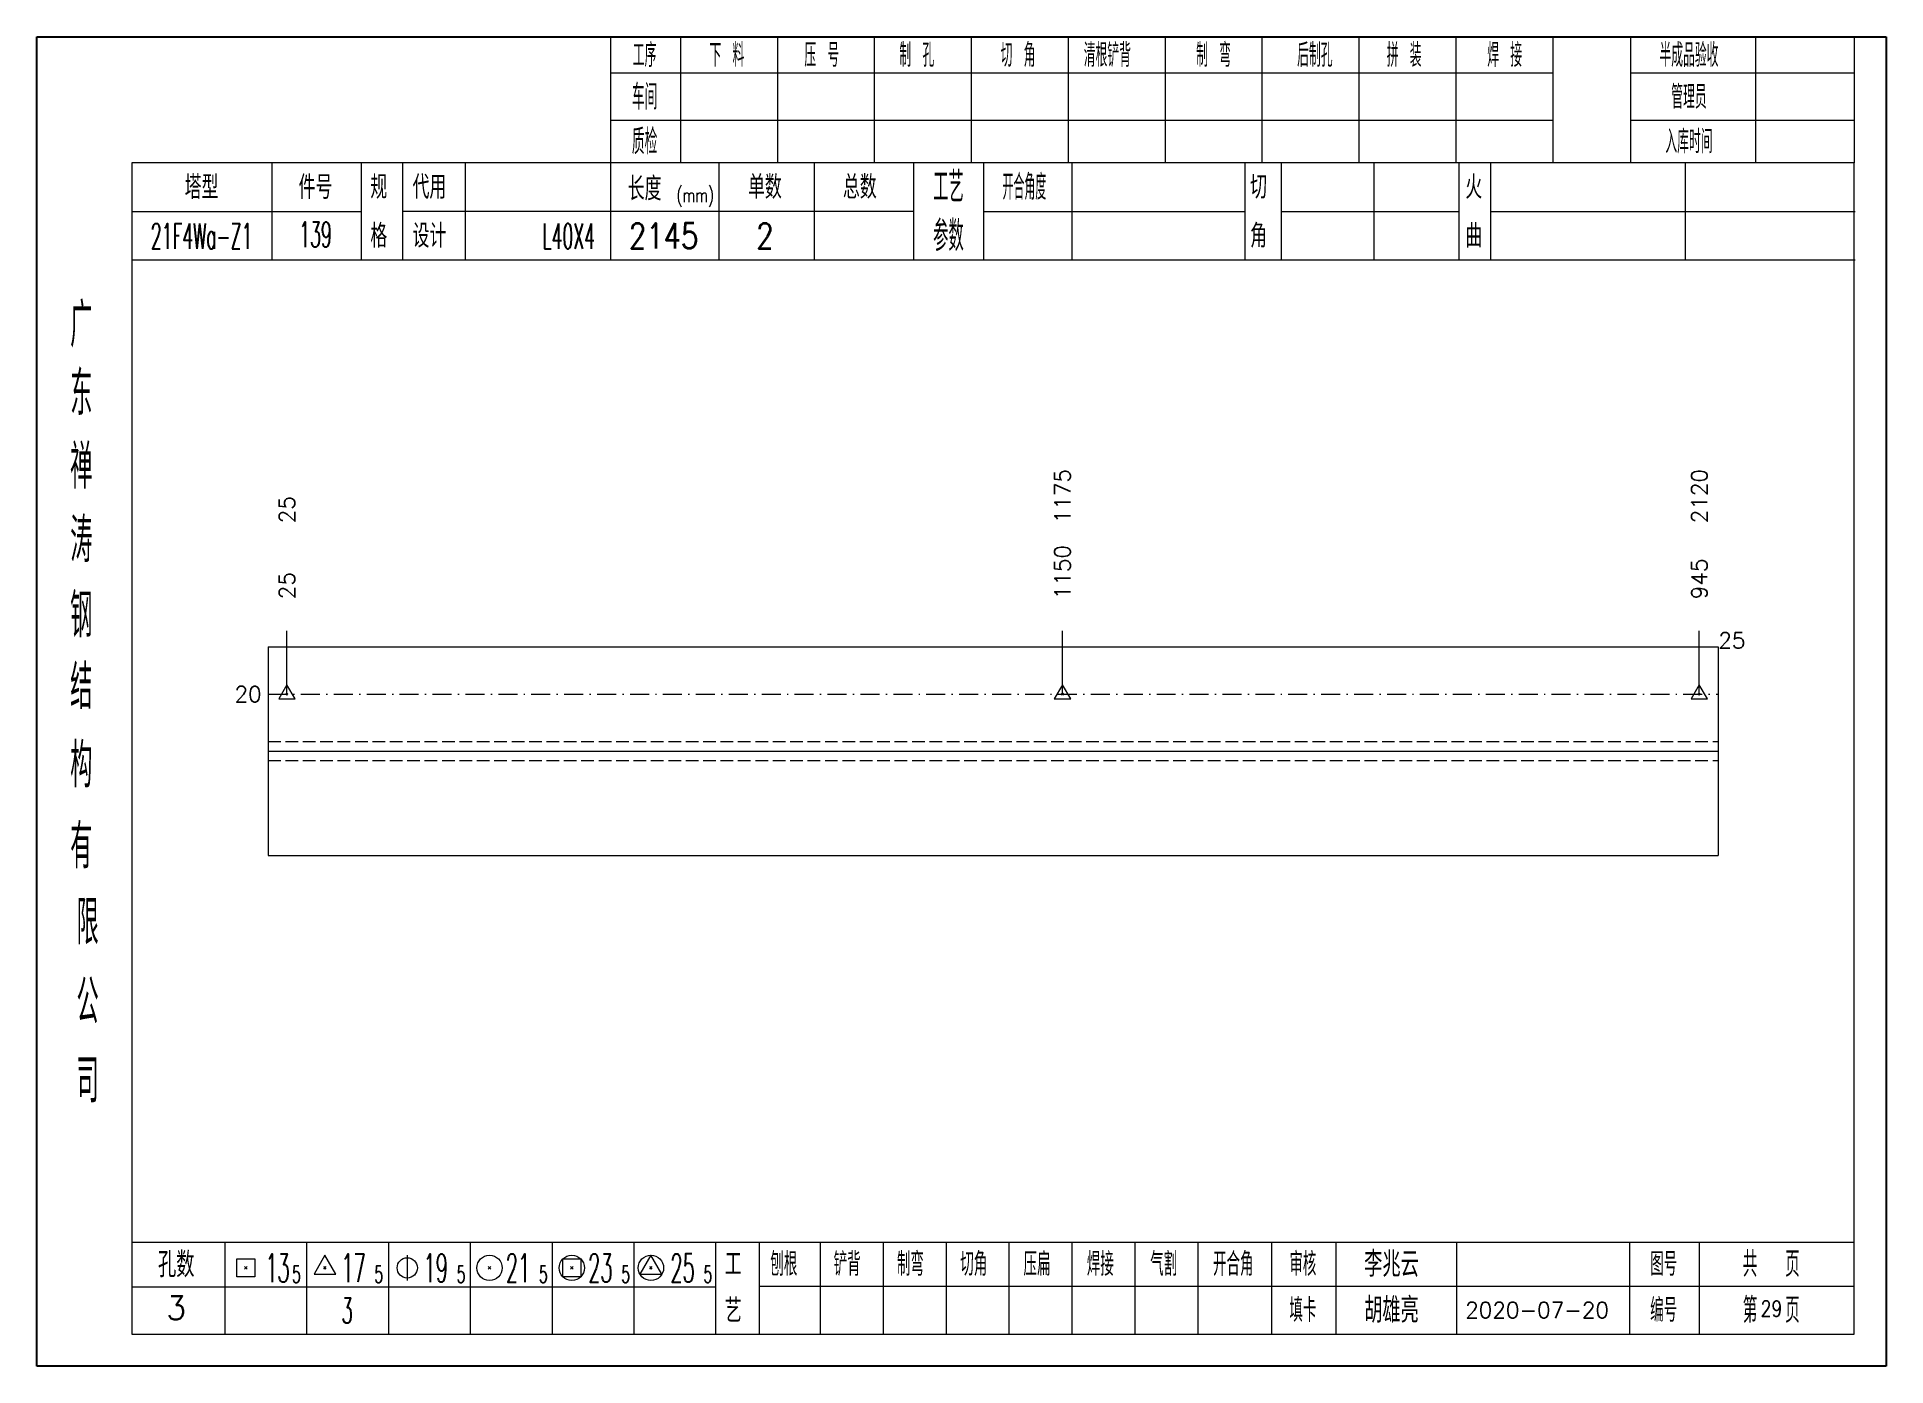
# Model space of a CAD drawing. Extents: x 1310 to 15542, y -76 to 8381.
# Drawn here: x 10256.1 to 10548.2, y 5793.7 to 6003.7 of the extents above; entities that cross this region are included whole.
import ezdxf
from ezdxf.enums import TextEntityAlignment as Align

# ---------------------------------------------------------------- set-up
doc = ezdxf.new("R2010")
doc.units = 0
doc.header["$MEASUREMENT"] = 0
doc.linetypes.add('一点画线', pattern=[5.2, 3, -1, 0.2, -1])
doc.linetypes.add('虚线', pattern=[2.75, 2, -0.75])
doc.layers.get('0').update_dxf_attribs({"linetype": 'CONTINUOUS', "lineweight": 25})
for name, color, linetype, lineweight in [('1', 7, 'CONTINUOUS', 25), ('4', 7, 'CONTINUOUS', 25), ('5', 7, 'CONTINUOUS', 25)]:
    doc.layers.add(name, color=color, linetype=linetype, lineweight=lineweight)
doc.styles.get("Standard").update_dxf_attribs({"font": 'simplex.shx', "width": 0.7, "height": 3, "bigfont": 'gbhzfs.shx'})

msp = doc.modelspace()

# ---------------------------------------------------------------- texts
at = {"color": 7, "linetype": 'Continuous', "lineweight": 13}
for s, p in [('1175', (10418.076, 5926.824)), ('2120', (10518.692, 5926.824)), ('25', (10295.562, 5926.824))]:
    msp.add_text(s, height=2.5, rotation=90, dxfattribs=at).set_placement(p, align=Align.MIDDLE_LEFT)
at = {"color": 8, "linetype": 'Continuous', "lineweight": 9}
for s, p in [('1150', (10418.076, 5914.824)), ('25', (10295.562, 5914.824)), ('945', (10518.692, 5914.824))]:
    msp.add_text(s, height=2.5, rotation=90, dxfattribs=at).set_placement(p, align=Align.MIDDLE_LEFT)
at = {"color": 7, "linetype": 'Continuous', "lineweight": 13}
msp.add_text('25', height=2.5, dxfattribs=at).set_placement((10521.692, 5908.324), align=Align.MIDDLE_LEFT)
msp.add_text('20', height=2.5, dxfattribs=at).set_placement((10291.562, 5899.824), align=Align.MIDDLE_RIGHT)
at = {"layer": '4', "color": 1, "linetype": 'Continuous', "lineweight": 25}
for s, height, width, p in [('工序', 3.7, 0.7, (10352.062, 6000.781)), ('下 料', 3.7, 0.7, (10365.062, 6000.781)), ('压 号', 3.7, 0.7, (10380.062, 6000.781)), ('制 孔', 3.7, 0.7, (10395.062, 6000.781)), ('切 角', 3.7, 0.7, (10411.062, 6000.781)), ('清根铲背 ', 3.7, 0.7, (10426.062, 6000.781)), (' 制 弯', 3.7, 0.7, (10441.062, 6000.781)), (' 后制孔', 3.7, 0.7, (10457.062, 6000.781)), ('拼 装', 3.7, 0.7, (10472.062, 6000.781)), (' 焊 接', 3.7, 0.7, (10487.062, 6000.781)), ('半成品验收', 3.7, 0.7, (10517.062, 6000.781)), ('车间', 4, 0.7, (10352.062, 5994.181)), ('管理员', 3.7, 0.7, (10517.062, 5994.181)), ('质检', 4, 0.7, (10352.062, 5987.121)), ('入库时间', 3.7, 0.7, (10517.062, 5987.121)), ('工艺', 4.8, 0.7, (10400.062, 5979.941)), ('(mm)', 2.24, 0.7, (10360.062, 5978.681)), ('开合角度', 4, 0.6, (10412.062, 5979.941)), ('21F4Wa-Z1', 4, 0.5, (10282.062, 5972.201)), ('139', 4, 0.5, (10300.062, 5972.451)), ('L40X4', 4, 0.5, (10340.062, 5972.181)), ('2145', 4, 0.8, (10355.062, 5972.231)), ('2', 4, 0.8, (10371.062, 5972.231)), ('参数', 4.8, 0.7, (10400.062, 5972.231)), ('广', 6.96, 0.7, (10263.062, 5958.151)), ('东', 6.96, 0.7, (10263.062, 5947.361)), ('禅', 6.96, 0.7, (10263.062, 5935.771)), ('涛', 6.96, 0.7, (10263.062, 5924.171)), ('钢', 6.96, 0.7, (10263.062, 5912.281)), ('结', 6.96, 0.7, (10263.062, 5900.971)), ('构', 6.96, 0.7, (10263.062, 5888.591)), ('有', 6.96, 0.7, (10263.062, 5875.781)), ('限', 6.96, 0.7, (10264.062, 5863.781)), ('公', 6.96, 0.7, (10264.062, 5851.241)), ('司', 6.96, 0.7, (10264.062, 5838.761)), ('13', 4.47, 0.5, (10294.062, 5809.181)), ('17', 4.47, 0.5, (10306.062, 5809.181)), ('19', 4.47, 0.5, (10319.062, 5809.181)), ('21', 4.47, 0.5, (10332.062, 5809.181)), ('23', 4.47, 0.5, (10345.062, 5809.181)), ('25', 4.47, 0.5, (10358.062, 5809.181)), ('刨根', 3.7, 0.8, (10374.062, 5809.781)), ('铲背', 3.7, 0.8, (10384.062, 5809.781)), ('制弯', 3.7, 0.8, (10394.062, 5809.781)), ('切角', 3.7, 0.8, (10404.062, 5809.781)), ('压扁', 3.7, 0.8, (10414.062, 5809.781)), ('焊接', 3.7, 0.8, (10424.062, 5809.781)), ('气割', 3.7, 0.8, (10434.062, 5809.781)), ('开合角', 3.7, 0.8, (10445.062, 5809.781)), ('审核', 3.7, 0.8, (10456.062, 5809.781)), ('图号', 3.7, 0.8, (10513.062, 5809.781)), ('共  页', 4, 0.8, (10530.062, 5809.781)), ('5', 2.68, 0.6, (10297.062, 5808.181)), ('5', 2.68, 0.6, (10310.062, 5808.181)), ('5', 2.68, 0.6, (10323.062, 5808.181)), ('5', 2.68, 0.6, (10336.062, 5808.181)), ('5', 2.68, 0.6, (10349.062, 5808.181)), ('5', 2.68, 0.6, (10362.062, 5808.181)), ('填卡', 3.7, 0.8, (10456.062, 5802.511)), ('编号', 3.7, 0.8, (10513.062, 5802.511)), ('第  页', 4, 0.8, (10530.062, 5802.511)), ('3', 4, 0.5, (10305.062, 5802.431))]:
    msp.add_text(s, height=height, dxfattribs=dict(at, width=width)).set_placement(p, align=Align.MIDDLE_CENTER)
for s, height, p in [('塔型', 3.7, (10282.062, 5979.911)), ('件号', 3.7, (10300.062, 5979.911)), ('规', 3.7, (10310.062, 5979.941)), ('代用', 3.7, (10318.062, 5979.941)), ('长度', 3.7, (10352.062, 5979.681)), ('单数', 3.7, (10371.062, 5979.941)), ('总数', 3.7, (10386.062, 5979.941)), ('切', 3.7, (10449.062, 5979.941)), ('火', 3.7, (10483.062, 5979.941)), ('格', 3.7, (10310.062, 5972.231)), ('设计', 3.7, (10318.062, 5972.231)), ('角', 3.7, (10449.062, 5972.231)), ('曲', 3.7, (10483.062, 5972.231)), ('孔数', 4, (10278.062, 5809.701)), ('工', 3.7, (10366.062, 5809.781)), ('李兆云', 4, (10470.062, 5809.781)), ('3', 3.7, (10278.062, 5802.871)), ('艺', 3.7, (10366.062, 5802.431)), ('胡雄亮', 4, (10470.062, 5802.511)), ('2020-07-20', 2.5, (10493.062, 5802.511))]:
    msp.add_text(s, height=height, dxfattribs=at).set_placement(p, align=Align.MIDDLE_CENTER)
at = {"layer": '4', "color": 6, "linetype": 'Continuous', "lineweight": 25, "width": 0.8}
msp.add_text('29', height=2.5, dxfattribs=at).set_placement((10530.087, 5802.739), align=Align.MIDDLE_CENTER)

# ---------------------------------------------------------------- blocks, each defined once
blk = doc.blocks.new('孔17.5')
at = {"layer": '5', "color": 7, "linetype": 'Continuous', "lineweight": 13}
for p, q in [((0, 1), (-0.866, -0.5)), ((-0.1, -0.1), (0.1, 0.1)), ((0.1, -0.1), (-0.1, 0.1)), ((0.866, -0.5), (0, 1)), ((-0.866, -0.5), (0.866, -0.5))]:
    blk.add_line(p, q, dxfattribs=at)
blk = doc.blocks.new('CTJGK')
at = {"color": 6, "linetype": 'Continuous'}
for p, q in [((0, 209.97), (292.13, 209.97)), ((0, 0), (0, 209.97)), ((292.13, 209.97), (292.13, 0)), ((292.13, 0), (0, 0))]:
    blk.add_line(p, q, dxfattribs=at)

# ---------------------------------------------------------------- linework, layer by layer
at = {"color": 7, "linetype": 'Continuous', "lineweight": 13}
for p, q in [((10295.562, 5899.824), (10295.562, 5909.824)), ((10418.076, 5899.824), (10418.076, 5909.824)), ((10518.692, 5899.824), (10518.692, 5909.824))]:
    msp.add_line(p, q, dxfattribs=at)
at = {"color": 7, "linetype": 'Continuous', "lineweight": 18}
for p, q in [((10292.562, 5907.324), (10292.562, 5874.324)), ((10292.562, 5907.324), (10521.692, 5907.324)), ((10521.692, 5907.324), (10521.692, 5874.324)), ((10292.562, 5890.824), (10521.692, 5890.824))]:
    msp.add_line(p, q, dxfattribs=at)
at = {"color": 3, "linetype": '一点画线', "lineweight": 13}
msp.add_line((10292.562, 5899.824), (10521.692, 5899.824), dxfattribs=at)
at = {"color": 1, "linetype": '虚线', "lineweight": 18}
for p, q in [((10292.562, 5892.324), (10521.692, 5892.324)), ((10292.562, 5889.324), (10521.692, 5889.324))]:
    msp.add_line(p, q, dxfattribs=at)
at = {"layer": '1', "color": 7, "linetype": 'Continuous', "lineweight": 18}
msp.add_line((10292.562, 5874.324), (10521.692, 5874.324), dxfattribs=at)
at = {"layer": '4', "color": 1, "linetype": 'Continuous', "lineweight": 18}
for p, q in [((10256.062, 6003.651), (10256.062, 5793.681)), ((10548.192, 6003.651), (10256.062, 6003.651)), ((10346.692, 6003.651), (10346.692, 5983.811)), ((10357.722, 6003.651), (10357.722, 5983.791)), ((10373.032, 6003.651), (10373.032, 5983.791)), ((10388.352, 6003.651), (10388.352, 5983.791)), ((10403.662, 6003.651), (10403.662, 5983.791)), ((10418.972, 6003.651), (10418.972, 5983.791)), ((10434.282, 6003.651), (10434.282, 5983.791)), ((10449.602, 6003.651), (10449.602, 5983.791)), ((10464.912, 6003.651), (10464.912, 5983.791)), ((10480.222, 6003.651), (10480.222, 5983.791)), ((10495.532, 6003.651), (10495.532, 5983.811)), ((10495.532, 6003.651), (10495.532, 5983.791)), ((10507.812, 6003.651), (10507.812, 5983.791)), ((10527.562, 6003.651), (10527.562, 5983.791)), ((10543.142, 6003.651), (10543.142, 5983.791)), ((10548.192, 5973.851), (10548.192, 6003.651)), ((10495.532, 5997.921), (10346.692, 5997.921)), ((10543.142, 5997.921), (10507.812, 5997.921)), ((10495.532, 5990.441), (10346.692, 5990.441)), ((10543.142, 5990.441), (10507.812, 5990.441)), ((10271.072, 5983.791), (10271.072, 5798.731)), ((10543.142, 5983.791), (10271.072, 5983.791)), ((10293.192, 5983.801), (10293.192, 5968.381)), ((10307.342, 5968.381), (10307.342, 5983.791)), ((10313.842, 5968.381), (10313.842, 5983.791)), ((10323.712, 5983.791), (10323.712, 5968.381)), ((10346.692, 5983.811), (10346.692, 5968.381)), ((10363.812, 5983.791), (10363.812, 5968.381)), ((10378.862, 5983.791), (10378.862, 5968.381)), ((10394.562, 5983.791), (10394.562, 5968.381)), ((10405.622, 5983.791), (10405.622, 5968.381)), ((10419.572, 5983.791), (10419.572, 5968.381)), ((10446.872, 5983.791), (10446.872, 5968.381)), ((10452.632, 5983.791), (10452.632, 5968.381)), ((10467.252, 5983.791), (10467.252, 5968.381)), ((10480.712, 5983.791), (10480.712, 5968.381)), ((10485.702, 5983.791), (10485.702, 5968.381)), ((10516.442, 5983.791), (10516.442, 5968.381)), ((10543.142, 5798.731), (10543.142, 5983.791)), ((10307.342, 5976.031), (10271.072, 5976.031)), ((10394.562, 5976.081), (10313.842, 5976.081)), ((10405.622, 5976.081), (10446.872, 5976.081)), ((10452.632, 5976.081), (10480.712, 5976.081)), ((10485.702, 5976.081), (10543.322, 5976.081)), ((10548.192, 5793.681), (10548.192, 5973.851)), ((10543.322, 5968.381), (10271.072, 5968.381)), ((10271.072, 5813.261), (10543.142, 5813.261)), ((10285.762, 5813.261), (10285.762, 5798.731)), ((10298.692, 5798.731), (10298.692, 5813.261)), ((10311.622, 5813.261), (10311.622, 5798.731)), ((10324.542, 5798.731), (10324.542, 5813.261)), ((10337.472, 5813.261), (10337.472, 5798.731)), ((10350.402, 5798.731), (10350.402, 5813.261)), ((10363.322, 5798.731), (10363.322, 5813.261)), ((10370.192, 5798.731), (10370.192, 5813.261)), ((10379.852, 5798.731), (10379.852, 5813.261)), ((10389.792, 5798.731), (10389.792, 5813.261)), ((10399.732, 5798.731), (10399.732, 5813.261)), ((10409.682, 5798.731), (10409.682, 5813.261)), ((10419.622, 5798.731), (10419.622, 5813.261)), ((10429.562, 5798.731), (10429.562, 5813.261)), ((10439.512, 5798.731), (10439.512, 5813.261)), ((10451.152, 5798.731), (10451.152, 5813.261)), ((10461.302, 5798.731), (10461.302, 5813.261)), ((10480.362, 5798.731), (10480.362, 5813.261)), ((10507.742, 5798.731), (10507.742, 5813.261)), ((10518.702, 5798.731), (10518.702, 5813.261)), ((10363.322, 5806.131), (10271.072, 5806.131)), ((10370.152, 5806.291), (10543.142, 5806.291)), ((10271.072, 5798.731), (10543.142, 5798.731)), ((10256.062, 5793.681), (10548.192, 5793.681))]:
    msp.add_line(p, q, dxfattribs=at)
at = {"layer": '4', "color": 7, "linetype": 'Continuous', "lineweight": 13}
for p, q in [((10287.648, 5807.767), (10287.648, 5810.595)), ((10287.648, 5810.595), (10290.476, 5810.595)), ((10290.476, 5810.595), (10290.476, 5807.767)), ((10301.562, 5811.181), (10299.83, 5808.181)), ((10303.294, 5808.181), (10301.562, 5811.181)), ((10314.562, 5811.181), (10314.562, 5807.181)), ((10339.148, 5807.767), (10339.148, 5810.595)), ((10339.148, 5810.595), (10341.976, 5810.595)), ((10341.976, 5810.595), (10341.976, 5807.767)), ((10353.062, 5811.181), (10351.33, 5808.181)), ((10354.794, 5808.181), (10353.062, 5811.181)), ((10290.476, 5807.767), (10287.648, 5807.767)), ((10288.862, 5808.981), (10289.262, 5809.381)), ((10289.262, 5808.981), (10288.862, 5809.381)), ((10299.83, 5808.181), (10303.294, 5808.181)), ((10301.362, 5808.981), (10301.762, 5809.381)), ((10301.762, 5808.981), (10301.362, 5809.381)), ((10327.362, 5808.981), (10327.762, 5809.381)), ((10327.762, 5808.981), (10327.362, 5809.381)), ((10341.976, 5807.767), (10339.148, 5807.767)), ((10340.362, 5808.981), (10340.762, 5809.381)), ((10340.762, 5808.981), (10340.362, 5809.381)), ((10351.33, 5808.181), (10354.794, 5808.181)), ((10352.862, 5808.981), (10353.262, 5809.381)), ((10353.262, 5808.981), (10352.862, 5809.381))]:
    msp.add_line(p, q, dxfattribs=at)
for centre, radius in [((10314.562, 5809.181), 1.6), ((10327.562, 5809.181), 2), ((10340.562, 5809.181), 2), ((10353.062, 5809.181), 2)]:
    msp.add_circle(centre, radius, dxfattribs=at)

# ---------------------------------------------------------------- block references
at = {"color": 0, "linetype": 'Continuous'}
msp.add_blockref('CTJGK', (10256.062, 5793.681), dxfattribs=at)
at = {"color": 8, "linetype": 'Continuous', "lineweight": 9, "xscale": 1.5, "yscale": 1.5, "zscale": 1.5}
for p in [(10295.562, 5899.824), (10418.076, 5899.824), (10518.692, 5899.824)]:
    msp.add_blockref('孔17.5', p, dxfattribs=at)

msp.set_redraw_order([(e.dxf.handle, doc.entitydb.next_handle()) for e in msp.query("TEXT MTEXT ATTDEF DIMENSION ARC_DIMENSION")])  # texts and dimensions are drawn at this point

doc.saveas('drawing.dxf')
